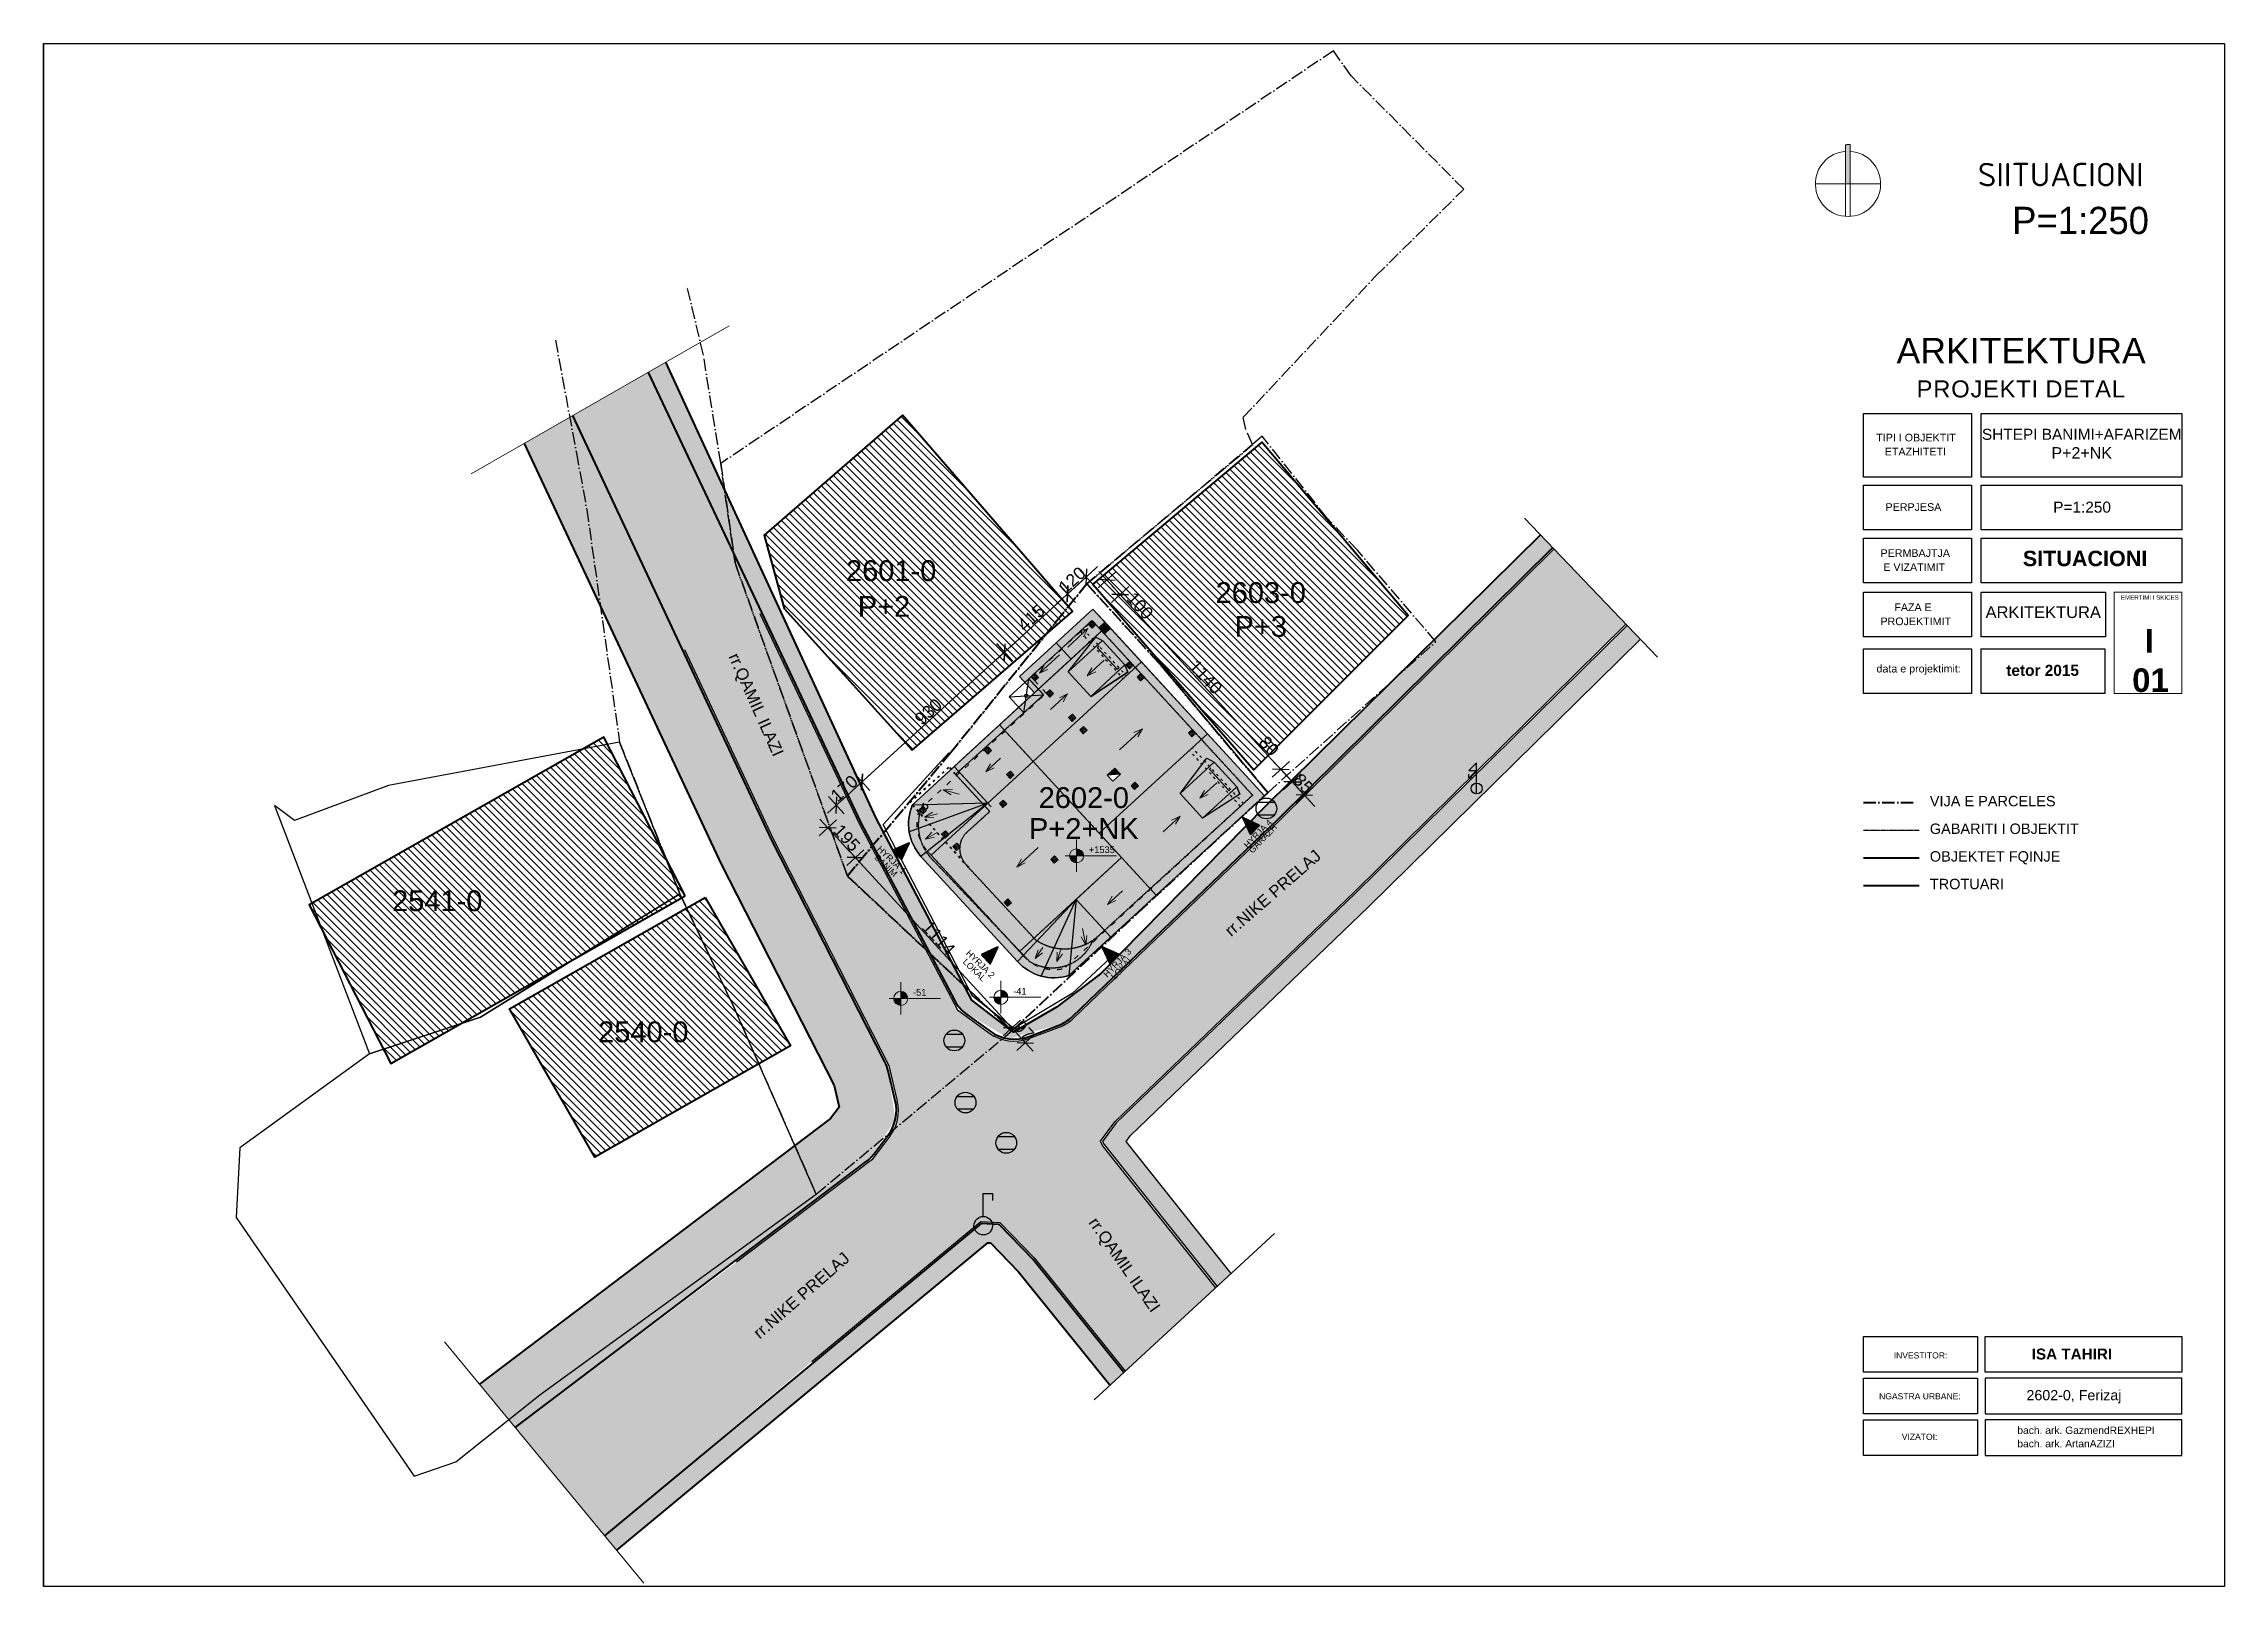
# Model space of a CAD drawing. Header units: metres. Extents: x 2674 to 33045, y -10854 to 2806.
# Drawn here: x 2674 to 13176, y -10854 to -3429 of the extents above; entities that cross this region are included whole.
import ezdxf
from ezdxf.enums import TextEntityAlignment as Align

# ---------------------------------------------------------------- set-up
doc = ezdxf.new("R2010")
doc.units = ezdxf.units.M
for name, pattern in [('ACAD_ISO03W100', [30, 12, -18]), ('ACAD_ISO10W100', [18, 12, -3, 0, -3]), ('DASHED2', [0.375, 0.25, -0.125])]:
    doc.linetypes.add(name, pattern=pattern)
for name, color, linetype in [('2d hamdia', 7, 'Continuous'), ('Asfallt', 8, 'Continuous'), ('Bunari', 5, 'Continuous'), ('Kufiri i parcelave', 7, 'Continuous'), ('Nr te parcelave', 7, 'Continuous'), ('Objekt', 1, 'Continuous'), ('pikat puset fekal', 7, 'Continuous'), ('rrethoj', 3, 'Continuous'), ('shtyll elektrike', 7, 'Continuous'), ('shtyll telefoni', 7, 'Continuous'), ('Shtyllat e objektit', 14, 'Continuous'), ('Terasa e1', 6, 'DASHED2'), ('Trotuari', 47, 'Continuous')]:
    doc.layers.add(name, color=color, linetype=linetype)
doc.layers.add('besi quza 1', color=7, linetype='Continuous', true_color=0x000000)
doc.styles.add('Annotative', font='arial.ttf')
doc.styles.add('Dimensionet CM', font='swissc.ttf', dxfattribs={"height": 20})
doc.styles.get("Standard").update_dxf_attribs({"font": 'arial.ttf'})
doc.dimstyles.new('My DIM 75', dxfattribs={"dimscale": 7.5, "dimtxt": 8, "dimasz": 5, "dimexe": 1.25, "dimexo": 0.625, "dimgap": 0.5, "dimtad": 1, "dimdec": 0, "dimzin": 12, "dimdsep": 46, "dimtxsty": 'Annotative', "dimblk": '- Kosa Crta za DIM (Mala)', "dimcen": 2.5, "dimse1": 1, "dimse2": 1, "dimazin": 3, "dimtfac": 1, "dimtdec": 0, "dimtix": 1, "dimtmove": 0, "dimatfit": 3, "dimfxl": 1, "dimlwd": 5, "dimarcsym": 0})
pattern_1 = [(45, (0, 0), (2e-15, 28.28427), [60, -20]), (135, (14.142, 14.142), (2e-15, 28.28427), [60, -20])]

msp = doc.modelspace()

# ---------------------------------------------------------------- texts
at = {"color": 242, "insert": (12786.9, -4003.4), "char_height": 67.759, "attachment_point": 3, "style": 'Dimensionet CM'}
msp.add_mtext('{\\fISOCPEUR|b0|i0|c0|p34;\\H1.667x;\\C14;SIITUACIONI}', dxfattribs=at)
at = {"insert": (12402, -4214.9), "char_height": 131.25, "attachment_point": 1}
msp.add_mtext_dynamic_manual_height_columns('\\pi-248.32;{\\fEras Light ITC|b0|i0|c0|p34;\\C251;P=1:250}', width=392.83, gutter_width=12.5, heights=[0], dxfattribs=at)
at = {"style": 'Dimensionet CM'}
for s, insert, char_height, width, attachment_point in [('{\\fArial|b0|i0|c0|p34;\\H2.667x;ARKITEKTURA\\P\\H0.66658x;\\T1.05;\\C252;PROJEKTI DETAL}', (12196.8, -4845.8), 46.009, 1597.163, 2), ('{\\fArial|b1|i0|c0|p34;ISA TAHIRI}', (12247.9, -9710), 52.5, 925.81, 1), ('{\\fArial|b0|i0|c0|p34;\\H1.333x;2602-0, Ferizaj}', (12222.6, -9909.7), 36.807, 806.277, 1)]:
    msp.add_mtext(s, dxfattribs=dict(at, insert=insert, char_height=char_height, width=width, attachment_point=attachment_point))
at = {"color": 252, "attachment_point": 1, "style": 'Dimensionet CM'}
for s, insert, char_height in [('{\\fArial|b0|i0|c0|p34;\\H0.8x;TIPI I OBJEKTIT \\P\\fTimes New Roman|b0|i0|c0|p18;\\H1.25x; }', (11499.2, -5307.1), 46.009), ('{\\fArial|b0|i0|c0|p34;\\H0.8x;ETAZHITETI \\P\\fTimes New Roman|b0|i0|c0|p18;\\H1.25x; }', (11540.5, -5374.8), 46.009), ('{\\fArial|b0|i0|c0|p34;\\H0.8x;PERPJESA \\P\\fTimes New Roman|b0|i0|c0|p18;\\H1.25x; }', (11543.9, -5641.3), 46.009), ('{\\fArial|b0|i0|c0|p34;\\H0.8x;PERMBAJTJA  \\P\\fTimes New Roman|b0|i0|c0|p18;\\H1.25x; }', (11519.9, -5863), 46.009), ('{\\fArial|b0|i0|c0|p34;\\H0.8x;E VIZATIMIT \\P\\fTimes New Roman|b0|i0|c0|p18;\\H1.25x; }', (11533.2, -5930.8), 46.009), ('{\\fArial|b0|i0|c0|p34;\\H0.8x;PROJEKTIMIT \\P\\fTimes New Roman|b0|i0|c0|p18;\\H1.25x; }', (11519.5, -6191.5), 46.009), ('{\\fArial|b0|i0|c0|p34;\\H0.8x;FAZA E  \\P\\fTimes New Roman|b0|i0|c0|p18;\\H1.25x; }', (11586.3, -6123.8), 46.009), ('\\pi-199.79;{\\fArial|b0|i0|c0|p34;\\H0.8x;data e projektimit:\\P\\pi0;\\H0.99999x;\\P\\pi-8.4918;\\fTimes New Roman|b0|i0|c0|p18;\\H1.25x; }', (11700.3, -6419.2), 46.009), ('\\pi-173.26;{\\fArial|b1|i0|c0|p34;\\H1.1522x;\\C256;tetor 2015}', (12298.6, -6419.2), 46.009), ('{\\fArial|b0|i0|c0|p34;\\C251;VIJA E PARCELES}', (11757.1, -7050.1), 50), ('{\\fArial|b0|i0|c0|p34;\\C251;GABARITI I OBJEKTIT}', (11757.1, -7183.1), 50), ('{\\fArial|b0|i0|c0|p34;\\C251;OBJEKTET FQINJE}', (11757.1, -7316.1), 50), ('{\\fArial|b0|i0|c0|p34;\\C251;TROTUARI}', (11757.1, -7449.1), 50), ('{\\fArial|b0|i0|c0|p34;\\H0.8x;INVESTITOR:}', (11583.3, -9728.2), 36.807), ('{\\fArial|b0|i0|c0|p34;\\H0.8x;NGASTRA URBANE:\\P\\fTimes New Roman|b0|i0|c0|p18;\\H1.25x; }', (11512.9, -9924.7), 36.807), ('{\\fArial|b0|i0|c0|p34;\\H0.8x;VIZATOI:}', (11622.2, -10119.9), 36.807), ('{\\fArial|b0|i0|c0|p34;bach. ark. Gazmend\\C16;REXHEPI}', (12178.5, -10085.4), 35.357), ('{\\fArial|b0|i0|c0|p34;bach. ark. Artan\\C16;AZIZI}', (12178.5, -10149.9), 35.357)]:
    msp.add_mtext(s, dxfattribs=dict(at, insert=insert, char_height=char_height))
at = {"insert": (12488.5, -5283.2), "char_height": 46.009, "attachment_point": 2, "style": 'Dimensionet CM'}
msp.add_mtext('{\\fArial|b0|i0|c0|p34;\\H1.1527x;SHTEPI BANIMI+AFARIZEM\\P\\H1.041x;P+2+NK\\H0.6667x; \\P\\fTimes New Roman|b0|i0|c0|p18;\\H1.25x; }', dxfattribs=at)
at = {"color": 252, "width": 728.136, "attachment_point": 1, "style": 'Dimensionet CM'}
for s, insert, char_height in [('{\\fArial|b0|i0|c0|p34;P=1:250}', (12351.3, -5633.8), 53.036), ('\\pi226.87;{\\fArial|b0|i0|c0|p34;EMERTIMI I SKICES  \\P\\pi0;\\fTimes New Roman|b0|i0|c0|p18; }', (12450.7, -6084.4), 21.214)]:
    msp.add_mtext(s, dxfattribs=dict(at, insert=insert, char_height=char_height))
at = {"color": 14, "insert": (12205, -5870.1), "char_height": 74.25, "width": 695.109, "attachment_point": 1, "style": 'Dimensionet CM'}
msp.add_mtext('{\\fArial|b1|i0|c0|p34;SITUACIONI}', dxfattribs=at)
at = {"color": 154, "insert": (12025.6, -6137.2), "char_height": 46.009, "attachment_point": 1, "style": 'Dimensionet CM'}
msp.add_mtext('{\\fArial|b0|i0|c0|p34;\\H1.2346x;ARKITEKTURA \\H0.64802x;\\P\\fTimes New Roman|b0|i0|c0|p18;\\H1.25x; }', dxfattribs=at)
at = {"color": 154, "insert": (12626.9, -6247), "char_height": 46.009, "width": 352.894, "attachment_point": 1, "style": 'Dimensionet CM'}
msp.add_mtext('\\pi164.98;{\\fArial|b1|i0|c0|p34;\\H2.4691x;I\\P\\pi104.42;01\\P\\pi0;\\fTimes New Roman|b0|i0|c0|p18;\\H0.40501x; }', dxfattribs=at)
at = {"color": 154, "char_height": 46.009, "attachment_point": 1, "style": 'Dimensionet CM'}
for s, insert, rotation in [('{\\fArial|b0|i0|c0|p34;\\H1.2346x;\\C255;\\c16773344;rr.QAMIL ILAZI}', (6023.1, -6355.7), 294.096), ('{\\fArial|b0|i0|c0|p34;\\H1.2346x;\\C255;\\c16773344;rr.NIKE PRELAJ}', (8355.3, -7687.5), 41.14918), ('{\\fArial|b0|i0|c0|p34;\\H1.2346x;\\C255;\\c16773344;rr.QAMIL ILAZI}', (7750.4, -9071.2), 304.91632), ('{\\fArial|b0|i0|c0|p34;\\H1.2346x;\\C255;\\c16773344;rr.NIKE PRELAJ}', (6085.1, -9623.9), 41.14918)]:
    msp.add_mtext(s, dxfattribs=dict(at, insert=insert, rotation=rotation))
at = {"lineweight": 0, "char_height": 36, "attachment_point": 1}
for s, insert in [('{\\H0.8889x;+1535}', (7707.3, -7293.1)), ('{\\H0.8889x;-51}', (6860.8, -7979.6)), ('{\\H0.8889x;-41}', (7343.1, -7974.2))]:
    msp.add_mtext_dynamic_manual_height_columns(s, width=211.732, gutter_width=12.5, heights=[0], dxfattribs=dict(at, insert=insert))
at = {"layer": 'Nr te parcelave'}
for s, p in [('2601-0', (6755.7, -5966.2, -56910)), ('P+2', (6721.1, -6137.9, -56910)), ('2603-0', (8535.3, -6071.6, -56910)), ('P+3', (8535.3, -6234.3, -56910)), ('2602-0', (7683.4, -7058.4, -56910)), ('P+2+NK', (7683.4, -7207.2, -56910)), ('2541-0', (4569.8, -7554.8, -56910)), ('2540-0', (5562.1, -8185.6, -56910))]:
    msp.add_text(s, height=100, dxfattribs=at).set_placement(p, align=Align.MIDDLE_CENTER)
for s, rotation, p in [('HYRJA 4', 45.98563, (8521.6, -7231.9, -17402.1)), ('GARAZH', 45.98563, (8545.4, -7255.7, -17402.1)), ('BANIM', 315.98563, (6730.5, -7385.3, -17402.1)), ('HYRJA 1', 315.98563, (6757.9, -7357.9, -17402.1)), ('LOKAL', 315.98563, (7156.9, -7888.1, -17402.1)), ('HYRJA 2', 315.98563, (7185.6, -7859.4, -17402.1)), ('HYRJA 3', 45.98563, (7844.9, -7853.4, -17402.1)), ('LOKAL', 45.98563, (7868.7, -7877.3, -17402.1))]:
    msp.add_text(s, height=30, rotation=rotation, dxfattribs=at).set_placement(p, align=Align.MIDDLE_CENTER)

# ---------------------------------------------------------------- blocks, each defined once
blk = doc.blocks.new('BUNARI')
at = {"layer": 'Bunari'}
for p, q in [((-0.82, -0.05), (0.12, 0.82)), ((-0.82, -0.05), (0.84, 0.05)), ((-0.12, -0.82), (0.12, 0.82)), ((-0.12, -0.82), (0.84, 0.05)), ((0.84, 0.05), (0.12, 0.82)), ((-0.82, -0.05), (-0.12, -0.82))]:
    blk.add_line(p, q, dxfattribs=at)
blk.add_circle((0, 0), 0.08, dxfattribs=at)
blk = doc.blocks.new('oxhak pa vrim')
h = blk.add_hatch()
h.set_pattern_fill('AR-SAND,_O', color=256, scale=0.1)
h.set_pattern_definition([(37.5, (-18.0384, 2.538), (-0.16, 4.89413), [0, -3.8608, 0, -4.318, 0, -4.1275]), (7.5, (-18.0384, 2.538), (4.4952, 7.16825), [0, -2.0828, 0, -3.4798, 0, -1.3335]), (327.5, (-21.1626, 2.538), (7.90992, 0.01437), [0, -1.27, 0, -4.572, 0, -5.969]), (317.5, (-21.1626, 2.538), (7.6356, 2.2293), [0, -0.635, 0, -2.9972, 0, -3.429])])
h.paths.add_polyline_path([(-10, 5), (-30, 5), (-30, 0), (-10, 0)], flags=17)
h.paths.add_polyline_path([(-5, 5), (-5, 35), (-35, 35), (-35, 5), (-30, 5), (-30, 0), (-40, 0), (-40, 40), (0, 40), (0, 0), (-10, 0), (-10, 5)])
h = blk.add_hatch(color=22)
h.dxf.hatch_style = 1
h.paths.add_polyline_path([(-5, 5), (-5, 35), (-35, 35), (-35, 5)])
h.paths.add_polyline_path([(-33, 20, -1), (-7, 20, -1)], flags=16)
h.paths.add_polyline_path([(-31, 20, -1), (-9, 20, -1)], flags=0)
h = blk.add_hatch()
h.set_pattern_fill('AR-SAND', color=256, scale=0.1)
h.set_pattern_definition([(322.5, (-40, 40), (-0.16, -4.89413), [0, -3.8608, 0, -4.318, 0, -4.1275]), (352.5, (-40, 40), (4.4952, -7.16825), [0, -2.0828, 0, -3.4798, 0, -1.3335]), (32.5, (-43.124, 40), (7.90992, -0.01437), [0, -1.27, 0, -4.572, 0, -5.969]), (42.5, (-43.124, 40), (7.6356, -2.2293), [0, -0.635, 0, -2.9972, 0, -3.429])])
h.paths.add_polyline_path([(-7, 20, 1), (-33, 20, 1)])
h.paths.add_polyline_path([(-31, 20, -1), (-9, 20, -1)], flags=16)
h = blk.add_hatch(color=253)
h.dxf.hatch_style = 1
h.paths.add_polyline_path([(-9, 20, 1), (-31, 20, 1)])
for points in [[(-40, 40), (0, 40), (0, 0), (-40, 0)], [(-35, 35), (-5, 35), (-5, 5), (-35, 5)]]:
    blk.add_lwpolyline(points, close=True)
for radius in [13, 11]:
    blk.add_circle((-20, 20), radius)
blk = doc.blocks.new('kulmi situacion 1')
at = {"true_color": 0xff6b6b}
h = blk.add_hatch(color=11, dxfattribs=at)
h.set_gradient(color1=(175, 88, 80), one_color=1, tint=1, name='INVHEMISPHERICAL')
h.paths.add_polyline_path([(-1220, -240), (-1114, -240), (-1114, -40), (-1135, -40), (-1135, 0), (-1220, 0)])
at = {"true_color": 0xf50000}
h = blk.add_hatch(color=1, dxfattribs=at)
h.set_gradient(color1=(200, 142, 136), color2=(239, 222, 220), one_color=1, tint=0.9, name='INVCURVED')
h.paths.add_polyline_path([(-918, -69), (-883, -82), (-918, -292), (-1078, -292), (-1111, -82), (-1078, -69)], flags=16)
h.paths.add_polyline_path([(-1095, -40), (-1114, -40), (-1114, -708), (-875, -708), (-875, 0), (-1095, 0)])
edge = h.paths.add_edge_path()
edge.add_arc((-1115, -20), 13, 274.4117, 445.5883)
edge.add_line((-1114, -7), (-1114, -33))
at = {"true_color": 0xff6b6b}
h = blk.add_hatch(color=11, dxfattribs=at)
h.set_gradient(color1=(175, 88, 80), color2=(239, 222, 220), one_color=1, tint=0.9, name='INVHEMISPHERICAL')
h.paths.add_polyline_path([(-875, -708), (-405, -708), (-405, 0), (-875, 0)])
h.paths.add_polyline_path([(-585, -440), (-545, -440), (-545, -490), (-585, -490)], flags=16)
at = {"true_color": 0xf50000}
h = blk.add_hatch(color=1, dxfattribs=at)
h.set_gradient(color1=(200, 142, 136), color2=(239, 222, 220), one_color=1, tint=0.9, name='INVCURVED')
h.paths.add_polyline_path([(-405, 0), (0, 0), (0, -708), (-405, -708)])
h.paths.add_polyline_path([(-320, -82), (-282, -69), (-122, -69), (-85, -82), (-122, -292), (-282, -292)], flags=16)
at = {"true_color": 0xdf9386}
h = blk.add_hatch(color=21, dxfattribs=at)
h.paths.add_polyline_path([(-1078, -69), (-1111, -82), (-1108, -99), (-1078, -99)])
h.paths.add_polyline_path([(-1078, -119), (-1078, -99), (-1108, -99), (-1105, -119)])
h.paths.add_polyline_path([(-1078, -119), (-1105, -119), (-1078, -292)])
at = {"true_color": 0xff6b6b}
h = blk.add_hatch(color=11, dxfattribs=at)
h.set_gradient(color1=(175, 88, 80), color2=(237, 218, 217), one_color=1, tint=0.89, name='HEMISPHERICAL')
h.paths.add_polyline_path([(-918, -69), (-1078, -69), (-1078, -99), (-918, -99)])
h.paths.add_polyline_path([(-1068, -99), (-1078, -99), (-1078, -119), (-1068, -119)])
h.paths.add_polyline_path([(-928, -99), (-1068, -99), (-1068, -109), (-928, -109)])
h.paths.add_polyline_path([(-928, -109), (-1068, -109), (-1068, -119), (-928, -119)])
h.paths.add_polyline_path([(-918, -99), (-928, -99), (-928, -119), (-918, -119)])
h.paths.add_polyline_path([(-918, -119), (-1078, -119), (-1078, -292), (-918, -292)])
at = {"true_color": 0xdf9386}
h = blk.add_hatch(color=21, dxfattribs=at)
h.paths.add_polyline_path([(-918, -99), (-886, -99), (-883, -82), (-918, -69)])
h.paths.add_polyline_path([(-890, -119), (-886, -99), (-918, -99), (-918, -119)])
h.paths.add_polyline_path([(-918, -292), (-890, -119), (-918, -119)])
h = blk.add_hatch(color=21, dxfattribs=at)
h.paths.add_polyline_path([(-282, -69), (-320, -82), (-317, -99), (-282, -99)])
h.paths.add_polyline_path([(-282, -119), (-282, -99), (-317, -99), (-314, -119)])
h.paths.add_polyline_path([(-282, -119), (-314, -119), (-282, -292)])
at = {"true_color": 0xff6b6b}
h = blk.add_hatch(color=11, dxfattribs=at)
h.set_gradient(color1=(175, 88, 80), color2=(237, 218, 217), one_color=1, tint=0.89, name='HEMISPHERICAL')
h.paths.add_polyline_path([(-122, -69), (-282, -69), (-282, -99), (-122, -99)])
h.paths.add_polyline_path([(-133, -99), (-273, -99), (-273, -109), (-133, -109)])
h.paths.add_polyline_path([(-133, -109), (-273, -109), (-273, -119), (-133, -119)])
h.paths.add_polyline_path([(-122, -99), (-133, -99), (-133, -119), (-122, -119)])
h.paths.add_polyline_path([(-273, -99), (-282, -99), (-282, -119), (-273, -119)])
h.paths.add_polyline_path([(-122, -119), (-282, -119), (-282, -292), (-122, -292)])
at = {"true_color": 0xdf9386}
h = blk.add_hatch(color=21, dxfattribs=at)
h.paths.add_polyline_path([(-88, -99), (-85, -82), (-122, -69), (-122, -99)])
h.paths.add_polyline_path([(-122, -99), (-122, -119), (-91, -119), (-88, -99)])
h.paths.add_polyline_path([(-91, -119), (-122, -119), (-122, -292)])
at = {"true_color": 0xff6b6b}
h = blk.add_hatch(color=11, dxfattribs=at)
h.set_gradient(color1=(175, 88, 80), one_color=1, tint=1, name='HEMISPHERICAL')
h.paths.add_polyline_path([(-1220, -480), (-1114, -480), (-1114, -240), (-1220, -240)])
blk.add_hatch(color=256).paths.add_polyline_path([(-545, -440), (-585, -440), (-585, -490)])
at = {"true_color": 0xf50000}
h = blk.add_hatch(color=1, dxfattribs=at)
h.set_gradient(color1=(200, 142, 136), color2=(237, 219, 217), one_color=1, tint=0.89, name='CURVED')
h.paths.add_polyline_path([(-875, -708), (-1114, -708), (-1114, -1005), (-875, -1005)])
at = {"true_color": 0xff6b6b}
h = blk.add_hatch(color=11, dxfattribs=at)
h.set_gradient(color1=(175, 88, 80), color2=(237, 218, 217), one_color=1, tint=0.89, name='HEMISPHERICAL')
h.paths.add_polyline_path([(-875, -708), (-246, -708), (-246, -1375), (-875, -1375)])
at = {"true_color": 0xf50000}
h = blk.add_hatch(color=1, dxfattribs=at)
h.set_gradient(color1=(200, 142, 136), color2=(228, 199, 196), one_color=1, tint=0.83, name='CURVED')
h.paths.add_polyline_path([(-246, -708), (0, -708), (0, -1005), (-246, -1005)])
h = blk.add_hatch(color=1, dxfattribs=at)
h.set_gradient(color1=(200, 142, 136), color2=(228, 199, 196), one_color=1, tint=0.83, name='CURVED')
h.paths.add_polyline_path([(-888, -1037), (-903, -1037), (-1074, -1233), (-1074, -1245), (-1049, -1245), (-1049, -1270), (-1074, -1270, 0.12002), (-1013, -1340)])
h.paths.add_polyline_path([(-1074, -1270), (-1074, -1233), (-1114, -1279, 0.140748), (-1029, -1377), (-1013, -1340, -0.12002)])
h.paths.add_polyline_path([(-875, -1005), (-903, -1037), (-888, -1037)])
h.paths.add_polyline_path([(-1049, -1245), (-1074, -1245), (-1074, -1270), (-1049, -1270)], flags=17)
h = blk.add_hatch(color=1, dxfattribs=at)
h.set_gradient(color1=(200, 142, 136), color2=(242, 229, 227), rotation=90, one_color=1, tint=0.92, name='INVCURVED')
h.paths.add_polyline_path([(-903, -1037), (-875, -1005), (-1013, -1005), (-1013, -1037)])
h.paths.add_polyline_path([(-1114, -1279), (-1074, -1233), (-1074, -1005), (-1114, -1005)])
h.paths.add_polyline_path([(-903, -1037), (-1013, -1037), (-1013, -1005), (-1074, -1005), (-1074, -1233)])
h = blk.add_hatch(color=1, dxfattribs=at)
h.set_gradient(color1=(200, 142, 136), color2=(228, 199, 196), one_color=1, tint=0.83, name='CURVED')
h.paths.add_polyline_path([(-875, -1005), (-888, -1037), (-877, -1037)])
h.paths.add_polyline_path([(-902, -1375), (-904, -1375, -0.150083), (-1013, -1340), (-1029, -1377, 0.140748), (-904, -1415)])
h.paths.add_polyline_path([(-877, -1037), (-888, -1037), (-1013, -1340, 0.150083), (-904, -1375), (-902, -1375)])
at = {"true_color": 0xff6b6b}
h = blk.add_hatch(color=11, dxfattribs=at)
h.set_gradient(color1=(175, 88, 80), color2=(220, 182, 178), one_color=1, tint=0.78, name='HEMISPHERICAL')
h.paths.add_polyline_path([(-875, -1005), (-877, -1037), (-875, -1037)])
h.paths.add_polyline_path([(-246, -1005), (-246, -1375), (-220, -1375)])
h.paths.add_polyline_path([(-220, -1375), (-578, -1375), (-578, -1415), (-217, -1415)])
h.paths.add_polyline_path([(-578, -1375), (-875, -1375), (-902, -1375), (-904, -1415), (-578, -1415)])
h.paths.add_polyline_path([(-875, -1037), (-877, -1037), (-902, -1375), (-875, -1375)])
at = {"true_color": 0xf50000}
h = blk.add_hatch(color=1, dxfattribs=at)
h.set_gradient(color1=(200, 142, 136), color2=(228, 199, 196), one_color=1, tint=0.83, name='CURVED')
h.paths.add_polyline_path([(-246, -1005), (-104, -1342, 0.125126), (-40, -1270), (-65, -1270), (-65, -1245), (-40, -1245), (-40, -1235)])
h.paths.add_polyline_path([(0, -1279), (-40, -1235), (-40, -1270, -0.125126), (-104, -1342), (-88, -1379, 0.144638)])
h.paths.add_polyline_path([(-40, -1245), (-65, -1245), (-65, -1270), (-40, -1270)], flags=17)
h = blk.add_hatch(color=1, dxfattribs=at)
h.set_gradient(color1=(200, 142, 136), color2=(242, 229, 227), rotation=90, one_color=1, tint=0.92, name='HEMISPHERICAL')
h.paths.add_polyline_path([(0, -1005), (-40, -1005), (-40, -1235), (0, -1279)])
h.paths.add_polyline_path([(-40, -1005), (-246, -1005), (-40, -1235)])
h = blk.add_hatch(color=1, dxfattribs=at)
h.set_gradient(color1=(200, 142, 136), color2=(228, 199, 196), one_color=1, tint=0.83, name='CURVED')
h.paths.add_polyline_path([(-246, -1005), (-220, -1375, 0.15769), (-104, -1342)])
h.paths.add_polyline_path([(-220, -1375), (-217, -1415, 0.144638), (-88, -1379), (-104, -1342, -0.15769)])
at = {"layer": '2d hamdia', "lineweight": 0}
h = blk.add_hatch(dxfattribs=at)
h.set_pattern_fill('ANSI37', color=8, scale=2, style=0)
h.set_pattern_definition([(45, (-12145.6453, -1925.7124), (-4.490128, 4.490128), []), (135, (-12145.6453, -1925.7124), (-4.490128, -4.490128), [])])
h.paths.add_polyline_path([(-1155, -40), (-1180, -40), (-1180, -65), (-1155, -65)])
h = blk.add_hatch(dxfattribs=at)
h.set_pattern_fill('ANSI37', color=8, scale=2, style=0)
h.set_pattern_definition([(45, (-11881.089, -1925.7124), (-4.490128, 4.490128), []), (135, (-11881.089, -1925.7124), (-4.490128, -4.490128), [])])
h.paths.add_polyline_path([(-890, -40), (-915, -40), (-915, -65), (-890, -65)])
h = blk.add_hatch(dxfattribs=at)
h.set_pattern_fill('ANSI37', color=8, scale=2, style=0)
h.set_pattern_definition([(45, (-11800.6453, -1925.7124), (-4.490128, 4.490128), []), (135, (-11800.6453, -1925.7124), (-4.490128, -4.490128), [])])
h.paths.add_polyline_path([(-810, -40), (-835, -40), (-835, -65), (-810, -65)])
h = blk.add_hatch(dxfattribs=at)
h.set_pattern_fill('ANSI37', color=8, scale=2, style=0)
h.set_pattern_definition([(45, (-11435.6453, -1925.7124), (-4.490128, 4.490128), []), (135, (-11435.6453, -1925.7124), (-4.490128, -4.490128), [])])
h.paths.add_polyline_path([(-445, -40), (-470, -40), (-470, -65), (-445, -65)])
h = blk.add_hatch(dxfattribs=at)
h.set_pattern_fill('ANSI37', color=8, scale=2, style=0)
h.set_pattern_definition([(45, (-12145.6453, -2300.7124), (-4.490128, 4.490128), []), (135, (-12145.6453, -2300.7124), (-4.490128, -4.490128), [])])
h.paths.add_polyline_path([(-1155, -415), (-1180, -415), (-1180, -440), (-1155, -440)])
h = blk.add_hatch(dxfattribs=at)
h.set_pattern_fill('ANSI37', color=8, scale=2, style=0)
h.set_pattern_definition([(45, (-12039.6453, -2300.7124), (-4.490128, 4.490128), []), (135, (-12039.6453, -2300.7124), (-4.490128, -4.490128), [])])
h.paths.add_polyline_path([(-1049, -415), (-1074, -415), (-1074, -440), (-1049, -440)])
h = blk.add_hatch(dxfattribs=at)
h.set_pattern_fill('ANSI37', color=8, scale=2, style=0)
h.set_pattern_definition([(45, (-11881.089, -2300.7124), (-4.490128, 4.490128), []), (135, (-11881.089, -2300.7124), (-4.490128, -4.490128), [])])
h.paths.add_polyline_path([(-890, -415), (-915, -415), (-915, -440), (-890, -440)])
h = blk.add_hatch(dxfattribs=at)
h.set_pattern_fill('ANSI37', color=8, scale=2, style=0)
h.set_pattern_definition([(45, (-11800.6453, -2300.7124), (-4.490128, 4.490128), []), (135, (-11800.6453, -2300.7124), (-4.490128, -4.490128), [])])
h.paths.add_polyline_path([(-810, -415), (-835, -415), (-835, -440), (-810, -440)])
h = blk.add_hatch(dxfattribs=at)
h.set_pattern_fill('ANSI37', color=8, scale=2, style=0)
h.set_pattern_definition([(45, (-11435.6453, -2300.7124), (-4.490128, 4.490128), []), (135, (-11435.6453, -2300.7124), (-4.490128, -4.490128), [])])
h.paths.add_polyline_path([(-445, -415), (-470, -415), (-470, -440), (-445, -440)])
h = blk.add_hatch(dxfattribs=at)
h.set_pattern_fill('ANSI37', color=8, scale=2, style=0)
h.set_pattern_definition([(45, (-12039.6453, -2705.7124), (-4.490128, 4.490128), []), (135, (-12039.6453, -2705.7124), (-4.490128, -4.490128), [])])
h.paths.add_polyline_path([(-1049, -820), (-1074, -820), (-1074, -845), (-1049, -845)])
h = blk.add_hatch(dxfattribs=at)
h.set_pattern_fill('ANSI37', color=8, scale=2, style=0)
h.set_pattern_definition([(45, (-11881.089, -2705.7124), (-4.490128, 4.490128), []), (135, (-11881.089, -2705.7124), (-4.490128, -4.490128), [])])
h.paths.add_polyline_path([(-890, -820), (-915, -820), (-915, -845), (-890, -845)])
h = blk.add_hatch(dxfattribs=at)
h.set_pattern_fill('ANSI37', color=8, scale=2, style=0)
h.set_pattern_definition([(45, (-11800.6453, -2825.7124), (-4.490128, 4.490128), []), (135, (-11800.6453, -2825.7124), (-4.490128, -4.490128), [])])
h.paths.add_polyline_path([(-810, -940), (-835, -940), (-835, -965), (-810, -965)])
h = blk.add_hatch(dxfattribs=at)
h.set_pattern_fill('ANSI37', color=8, scale=2, style=0)
h.set_pattern_definition([(45, (-11435.6453, -2825.7124), (-4.490128, 4.490128), []), (135, (-11435.6453, -2825.7124), (-4.490128, -4.490128), [])])
h.paths.add_polyline_path([(-445, -940), (-470, -940), (-470, -965), (-445, -965)])
h = blk.add_hatch(dxfattribs=at)
h.set_pattern_fill('ANSI37', color=8, scale=2, style=0)
h.set_pattern_definition([(45, (-12039.6453, -3130.7124), (-4.490128, 4.490128), []), (135, (-12039.6453, -3130.7124), (-4.490128, -4.490128), [])])
h.paths.add_polyline_path([(-1049, -1245), (-1074, -1245), (-1074, -1270), (-1049, -1270)])
h = blk.add_hatch(dxfattribs=at)
h.set_pattern_fill('ANSI37', color=8, scale=2, style=0)
h.set_pattern_definition([(45, (-11881.089, -3130.7124), (-4.490128, 4.490128), []), (135, (-11881.089, -3130.7124), (-4.490128, -4.490128), [])])
h.paths.add_polyline_path([(-890, -1245), (-915, -1245), (-915, -1270), (-890, -1270)])
h = blk.add_hatch(dxfattribs=at)
h.set_pattern_fill('ANSI37', color=8, scale=2, style=0)
h.set_pattern_definition([(45, (-11800.6453, -3130.7124), (-4.490128, 4.490128), []), (135, (-11800.6453, -3130.7124), (-4.490128, -4.490128), [])])
h.paths.add_polyline_path([(-810, -1245), (-835, -1245), (-835, -1270), (-810, -1270)])
h = blk.add_hatch(dxfattribs=at)
h.set_pattern_fill('ANSI37', color=8, scale=2, style=0)
h.set_pattern_definition([(45, (-11435.6453, -3130.7124), (-4.490128, 4.490128), []), (135, (-11435.6453, -3130.7124), (-4.490128, -4.490128), [])])
h.paths.add_polyline_path([(-445, -1245), (-470, -1245), (-470, -1270), (-445, -1270)])
at = {"color": 1}
for p, q in [((-875, -708), (-875, 0)), ((-405, -708), (-405, 0)), ((-875, -708), (-875, -1375)), ((-875, -708), (-246, -708)), ((-246, -708), (-246, -1375))]:
    blk.add_line(p, q, dxfattribs=at)
at = {"color": 252, "linetype": 'ACAD_ISO03W100'}
for p, q in [((-1180, -99), (-875, -99)), ((-1068, -99), (-1068, -119)), ((-928, -99), (-928, -119)), ((-40, -99), (-405, -99)), ((-273, -99), (-273, -119)), ((-133, -99), (-133, -119)), ((-1180, -119), (-875, -119)), ((-40, -119), (-405, -119))]:
    blk.add_line(p, q, dxfattribs=at)
at = {"color": 5}
for p, q in [((-1114, -240), (-1114, -40)), ((-1220, -240), (-1114, -240)), ((-1114, -240), (-1114, -480))]:
    blk.add_line(p, q, dxfattribs=at)
for p, q in [((-1111, -82), (-1078, -69)), ((-1078, -292), (-1111, -82)), ((-1078, -69), (-918, -69)), ((-883, -82), (-918, -69)), ((-918, -292), (-883, -82)), ((-85, -82), (-122, -69)), ((-1078, -292), (-918, -292)), ((-122, -292), (-282, -292)), ((-545, -440), (-585, -490)), ((-875, -708), (-1114, -708)), ((-1097, -708), (-890, -708)), ((-875, -1005), (-1114, -1005)), ((-850, -1005), (-1097, -1005))]:
    blk.add_line(p, q)
at = {"lineweight": 30}
for p, q in [((-1078, -69), (-1078, -292)), ((-918, -69), (-918, -292)), ((-282, -69), (-282, -292)), ((-122, -69), (-122, -292)), ((-875, -1005), (-1114, -1279)), ((-875, -1005), (-1029, -1377)), ((-875, -1005), (-904, -1415)), ((-88, -1379), (-246, -1005)), ((-217, -1415), (-246, -1005)), ((-246, -1005), (0, -1279))]:
    blk.add_line(p, q, dxfattribs=at)
at = {"color": 8, "lineweight": 0}
for p, q in [((-915, -65), (-890, -65)), ((-890, -415), (-915, -415)), ((-915, -845), (-915, -820))]:
    blk.add_line(p, q, dxfattribs=at)
at = {"color": 161, "lineweight": 30, "true_color": 0x9494ff}
for p, q in [((-1068, -109), (-928, -109)), ((-133, -109), (-273, -109))]:
    blk.add_line(p, q, dxfattribs=at)
at = {"lineweight": 30}
for points in [[(0, 0), (0, -1279, -0.295457), (-217, -1415), (-904, -1415, -0.287186), (-1114, -1279), (-1114, -480), (-1220, -480), (-1220, 0)], [(0, -1005), (-246, -1005), (-246, -1375), (-875, -1375), (-875, -1005), (-1114, -1005), (-1114, -1279, 0.287186), (-904, -1415), (-217, -1415, 0.295457), (0, -1279)]]:
    blk.add_lwpolyline(points, format="xyb", close=True, dxfattribs=at)
for points in [[(-1114, 0), (-1114, -240), (-1220, -240), (-1220, 0), (-1114, 0)], [(-1114, 0), (-1114, -708), (-875, -708), (-875, 0), (-1114, 0)]]:
    blk.add_lwpolyline(points, dxfattribs=at)
for points in [[(-875, -708), (-405, -708), (-405, 0), (-875, 0)], [(-405, 0), (0, 0), (0, -708), (-405, -708), (-405, 0)], [(-918, -69), (-883, -82), (-918, -292), (-1078, -292), (-1111, -82), (-1078, -69)], [(-320, -82), (-282, -69), (-122, -69), (-85, -82), (-122, -292), (-282, -292)], [(-1220, -480), (-1114, -480), (-1114, -240), (-1220, -240)], [(-585, -440), (-545, -440), (-545, -490), (-585, -490)], [(-875, -708), (-1114, -708), (-1114, -1005), (-875, -1005)], [(-875, -708), (-246, -708), (-246, -1375), (-875, -1375)]]:
    blk.add_lwpolyline(points, close=True, dxfattribs=at)
at = {"color": 8, "lineweight": 0}
for points in [[(-1155, -40), (-1180, -40), (-1180, -65), (-1155, -65)], [(-890, -40), (-915, -40), (-915, -65), (-890, -65)], [(-810, -40), (-835, -40), (-835, -65), (-810, -65)], [(-445, -40), (-470, -40), (-470, -65), (-445, -65)], [(-1155, -415), (-1180, -415), (-1180, -440), (-1155, -440)], [(-1049, -415), (-1074, -415), (-1074, -440), (-1049, -440)], [(-890, -415), (-915, -415), (-915, -440), (-890, -440)], [(-810, -415), (-835, -415), (-835, -440), (-810, -440)], [(-445, -415), (-470, -415), (-470, -440), (-445, -440)], [(-1049, -820), (-1074, -820), (-1074, -845), (-1049, -845)], [(-890, -820), (-915, -820), (-915, -845), (-890, -845)], [(-810, -940), (-835, -940), (-835, -965), (-810, -965)], [(-445, -940), (-470, -940), (-470, -965), (-445, -965)], [(-1049, -1245), (-1074, -1245), (-1074, -1270), (-1049, -1270)], [(-890, -1245), (-915, -1245), (-915, -1270), (-890, -1270)], [(-810, -1245), (-835, -1245), (-835, -1270), (-810, -1270)], [(-445, -1245), (-470, -1245), (-470, -1270), (-445, -1270)]]:
    blk.add_lwpolyline(points, close=True, dxfattribs=at)
at = {"color": 252, "linetype": 'ACAD_ISO03W100', "lineweight": 30, "ltscale": 2}
blk.add_lwpolyline([(-40, -40), (-40, -1270, -0.284081), (-216, -1375), (-904, -1375, -0.275058), (-1074, -1270), (-1074, -440), (-1180, -440), (-1180, -40)], format="xyb", close=True, dxfattribs=at)
at = {"lineweight": 20}
for points in [[(-1180, -124), (-1167, -81), (-1153, -124)], [(-1167, -212), (-1167, -81)], [(-1015, -195), (-1002, -237), (-988, -195)], [(-1002, -126), (-1002, -237)], [(-214, -195), (-201, -237), (-187, -195)], [(-201, -126), (-201, -237)], [(-1167, -268), (-1167, -399)], [(-649, -257), (-635, -214), (-622, -257)], [(-635, -364), (-635, -214)], [(-1180, -356), (-1167, -399), (-1153, -356)], [(-1015, -408), (-1002, -366), (-988, -408)], [(-1002, -477), (-1002, -366)], [(-216, -408), (-202, -366), (-189, -408)], [(-202, -477), (-202, -366)], [(-992, -813), (-992, -910)], [(-126, -813), (-126, -910)], [(-1006, -867), (-992, -910), (-979, -867)], [(-140, -867), (-126, -910), (-113, -867)], [(-554, -971), (-554, -1110)], [(-999, -1077), (-1067, -1120)], [(-1038, -1085), (-1067, -1120), (-1024, -1108)], [(-568, -1067), (-554, -1110), (-541, -1067)], [(-122, -1077), (-53, -1120)], [(-83, -1085), (-53, -1120), (-97, -1108)], [(-1000, -1218), (-1032, -1275)], [(-1023, -1231), (-1032, -1275), (-999, -1244)], [(-121, -1218), (-89, -1275)], [(-98, -1231), (-89, -1275), (-121, -1244)], [(-955, -1298), (-951, -1343), (-928, -1304)], [(-936, -1279), (-951, -1343)], [(-166, -1298), (-170, -1343), (-192, -1304)], [(-184, -1279), (-170, -1343)]]:
    blk.add_lwpolyline(points, dxfattribs=at)
at = {"lineweight": 0}
blk.add_lwpolyline([(-246, -708), (0, -708), (0, -1005), (-246, -1005)], close=True, dxfattribs=at)
at = {"lineweight": 18}
blk.add_blockref('oxhak pa vrim', (-1095, -40), dxfattribs=at)
blk = doc.blocks.new('VERI 1')
at = {"layer": 'besi quza 1', "lineweight": 0}
h = blk.add_hatch(color=252, dxfattribs=at)
h.dxf.hatch_style = 1
edge = h.paths.add_edge_path()
edge.add_arc((-4.9, -4.9), 58.9, 128.1758, 135)
edge.add_line((-46.6, 36.7), (-4.9, -4.9))
edge.add_line((-4.9, -4.9), (0, 0))
edge.add_line((0, 0), (-41.4, 41.4))
at = {"layer": 'besi quza 1', "color": 252, "lineweight": 0}
for p, q in [((29.5, -39.4), (-46.6, 36.7)), ((34.5, -34.5), (-41.4, 41.4)), ((-37.1, -37.1), (32.1, 32.1))]:
    blk.add_line(p, q, dxfattribs=at)
at = {"layer": 'besi quza 1', "lineweight": 0}
blk.add_lwpolyline([(-41.4, 41.4, 0.029785), (-46.6, 36.7), (-4.9, -4.9), (0, 0)], format="xyb", close=True, dxfattribs=at)
at = {"layer": 'besi quza 1', "color": 252, "lineweight": 0}
blk.add_arc((-2.5, -2.5), 48.9, 139.1035, 130.8965, dxfattribs=at)
at = {"layer": 'besi quza 1', "lineweight": 0}
blk.add_arc((-4.9, -4.9), 58.9, 128.1758, 135, dxfattribs=at)
blk = doc.blocks.new('- Kosa Crta za DIM (Mala)')
for points in [[(-1.5, 0), (1.5, 0)], [(-0.75, -0.75), (0.75, 0.75)], [(0, -1.5), (0, 1.5)]]:
    blk.add_lwpolyline(points)
blk = doc.blocks.new('*D683')
at = {"color": 18, "lineweight": 5, "true_color": 0x000000, "transparency": 16777216}
blk.add_line((8606, -6895), (7883, -6108), dxfattribs=at)
at = {"layer": 'Defpoints', "color": 0, "lineweight": 0, "transparency": 16777216}
for p in [(7858, -6081), (7723, -6205, 569), (8496, -7047, 569)]:
    blk.add_point(p, dxfattribs=at)
at = {"color": 18, "lineweight": 5, "true_color": 0x000000, "transparency": 16777216, "xscale": 37.5, "yscale": 37.5, "zscale": 37.5}
for p, rotation in [((7858, -6081), 132.585578138216), ((8632, -6922), 312.585578138216)]:
    blk.add_blockref('- Kosa Crta za DIM (Mala)', p, dxfattribs=dict(at, rotation=rotation))
at = {"color": 18, "lineweight": 0, "true_color": 0x000000, "transparency": 16777216, "insert": (8270, -6478), "char_height": 60, "attachment_point": 5, "rotation": 312.5856, "style": 'Annotative'}
blk.add_mtext('1140', dxfattribs=at)
blk = doc.blocks.new('*D684')
at = {"color": 18, "lineweight": 5, "true_color": 0x000000, "transparency": 16777216}
for p, q in [((7819, -6039), (7833, -6053)), ((7858, -6081), (7974, -6207))]:
    blk.add_line(p, q, dxfattribs=at)
at = {"layer": 'Defpoints', "color": 0, "lineweight": 0, "transparency": 16777216}
for p in [(7794, -6011), (7629, -6162, 566), (7723, -6205, 569)]:
    blk.add_point(p, dxfattribs=at)
at = {"color": 18, "lineweight": 5, "true_color": 0x000000, "transparency": 16777216, "xscale": 37.5, "yscale": 37.5, "zscale": 37.5}
for p, rotation in [((7794, -6011), 132.585578138216), ((7858, -6081), 312.585578138216)]:
    blk.add_blockref('- Kosa Crta za DIM (Mala)', p, dxfattribs=dict(at, rotation=rotation))
at = {"color": 18, "lineweight": 0, "true_color": 0x000000, "transparency": 16777216, "insert": (7954, -6135), "char_height": 60, "attachment_point": 5, "rotation": 312.5856, "style": 'Annotative'}
blk.add_mtext('100', dxfattribs=at)
blk = doc.blocks.new('*D685')
at = {"color": 18, "lineweight": 5, "true_color": 0x000000, "transparency": 16777216}
for p, q in [((8606, -6895), (8518, -6799)), ((8687, -6982), (8632, -6922)), ((8712, -7010), (8737, -7038))]:
    blk.add_line(p, q, dxfattribs=at)
at = {"layer": 'Defpoints', "color": 0, "lineweight": 0, "transparency": 16777216}
for p in [(8687, -6982), (8496, -7047, 569), (8559, -7100, 568)]:
    blk.add_point(p, dxfattribs=at)
at = {"color": 18, "lineweight": 5, "true_color": 0x000000, "transparency": 16777216, "xscale": 37.5, "yscale": 37.5, "zscale": 37.5}
for p, rotation in [((8632, -6922), 312.585578138216), ((8687, -6982), 132.585578138216)]:
    blk.add_blockref('- Kosa Crta za DIM (Mala)', p, dxfattribs=dict(at, rotation=rotation))
at = {"color": 18, "lineweight": 0, "true_color": 0x000000, "transparency": 16777216, "insert": (8575, -6810), "char_height": 60, "attachment_point": 5, "rotation": 312.5856, "style": 'Annotative'}
blk.add_mtext('80', dxfattribs=at)
blk = doc.blocks.new('*D686')
at = {"color": 18, "lineweight": 5, "true_color": 0x000000, "transparency": 16777216}
for p, q in [((8661, -6955), (8636, -6927)), ((8687, -6982), (8745, -7046)), ((8770, -7073), (8796, -7101))]:
    blk.add_line(p, q, dxfattribs=at)
at = {"layer": 'Defpoints', "color": 0, "lineweight": 0, "transparency": 16777216}
for p in [(8559, -7100, 568), (8745, -7046), (8619, -7162, 563)]:
    blk.add_point(p, dxfattribs=at)
at = {"color": 18, "lineweight": 5, "true_color": 0x000000, "transparency": 16777216, "xscale": 37.5, "yscale": 37.5, "zscale": 37.5}
for p, rotation in [((8687, -6982), 312.585578138216), ((8745, -7046), 132.585578138216)]:
    blk.add_blockref('- Kosa Crta za DIM (Mala)', p, dxfattribs=dict(at, rotation=rotation))
at = {"color": 18, "lineweight": 0, "true_color": 0x000000, "transparency": 16777216, "insert": (8741, -6991), "char_height": 60, "attachment_point": 5, "rotation": 312.5856, "style": 'Annotative'}
blk.add_mtext('85', dxfattribs=at)
blk = doc.blocks.new('*D687')
at = {"color": 18, "lineweight": 5, "true_color": 0x000000, "transparency": 16777216}
blk.add_line((7274, -6383), (6642, -6958), dxfattribs=at)
at = {"layer": 'Defpoints', "color": 0, "lineweight": 0, "transparency": 16777216}
for p in [(7418, -6486, 569), (6615, -6983), (6943, -7344, 884)]:
    blk.add_point(p, dxfattribs=at)
at = {"color": 18, "lineweight": 5, "true_color": 0x000000, "transparency": 16777216, "xscale": 37.5, "yscale": 37.5, "zscale": 37.5}
for p, rotation in [((7302, -6358), 42.27901827142949), ((6615, -6983), 222.2790182714294)]:
    blk.add_blockref('- Kosa Crta za DIM (Mala)', p, dxfattribs=dict(at, rotation=rotation))
at = {"color": 18, "lineweight": 0, "true_color": 0x000000, "transparency": 16777216, "insert": (6935, -6645), "char_height": 60, "attachment_point": 5, "rotation": 42.279, "style": 'Annotative'}
blk.add_mtext('930', dxfattribs=at)
blk = doc.blocks.new('*D688')
at = {"color": 18, "lineweight": 5, "true_color": 0x000000, "transparency": 16777216}
blk.add_line((6587, -7008), (6519, -7070), dxfattribs=at)
at = {"layer": 'Defpoints', "color": 0, "lineweight": 0, "transparency": 16777216}
for p in [(6491, -7095), (6686, -7309, -17402), (6943, -7344, 884)]:
    blk.add_point(p, dxfattribs=at)
at = {"color": 18, "lineweight": 5, "true_color": 0x000000, "transparency": 16777216, "xscale": 37.5, "yscale": 37.5, "zscale": 37.5}
for p, rotation in [((6615, -6983), 42.27901827142949), ((6491, -7095), 222.2790182714294)]:
    blk.add_blockref('- Kosa Crta za DIM (Mala)', p, dxfattribs=dict(at, rotation=rotation))
at = {"color": 18, "lineweight": 0, "true_color": 0x000000, "transparency": 16777216, "insert": (6530, -7014), "char_height": 60, "attachment_point": 5, "rotation": 42.279, "style": 'Annotative'}
blk.add_mtext('170', dxfattribs=at)
blk = doc.blocks.new('*D689')
at = {"color": 18, "lineweight": 5, "true_color": 0x000000, "transparency": 16777216}
for p, q in [((7722, -5971), (7750, -5946)), ((7606, -6077), (7695, -5997)), ((7578, -6102), (7551, -6128))]:
    blk.add_line(p, q, dxfattribs=at)
at = {"layer": 'Defpoints', "color": 0, "lineweight": 0, "transparency": 16777216}
for p in [(7695, -5997), (7726, -6031, -56910), (7723, -6205, 569)]:
    blk.add_point(p, dxfattribs=at)
at = {"color": 18, "lineweight": 5, "true_color": 0x000000, "transparency": 16777216, "xscale": 37.5, "yscale": 37.5, "zscale": 37.5}
for p, rotation in [((7695, -5997), 222.2790182714294), ((7606, -6077), 42.27901827142949)]:
    blk.add_blockref('- Kosa Crta za DIM (Mala)', p, dxfattribs=dict(at, rotation=rotation))
at = {"color": 18, "lineweight": 0, "true_color": 0x000000, "transparency": 16777216, "insert": (7627, -6011), "char_height": 60, "attachment_point": 5, "rotation": 42.279, "style": 'Annotative'}
blk.add_mtext('120', dxfattribs=at)
blk = doc.blocks.new('*D690')
at = {"color": 18, "lineweight": 5, "true_color": 0x000000, "transparency": 16777216}
blk.add_line((7578, -6103), (7328, -6334), dxfattribs=at)
at = {"layer": 'Defpoints', "color": 0, "lineweight": 0, "transparency": 16777216}
for p in [(7723, -6205, 569), (7301, -6359), (7418, -6486, 569)]:
    blk.add_point(p, dxfattribs=at)
at = {"color": 18, "lineweight": 5, "true_color": 0x000000, "transparency": 16777216, "xscale": 37.5, "yscale": 37.5, "zscale": 37.5}
for p, rotation in [((7605, -6078), 42.71173439598478), ((7301, -6359), 222.7117343959848)]:
    blk.add_blockref('- Kosa Crta za DIM (Mala)', p, dxfattribs=dict(at, rotation=rotation))
at = {"color": 18, "lineweight": 0, "true_color": 0x000000, "transparency": 16777216, "insert": (7430, -6193), "char_height": 60, "attachment_point": 5, "rotation": 42.7117, "style": 'Annotative'}
blk.add_mtext('415', dxfattribs=at)
blk = doc.blocks.new('*D1091')
at = {"color": 18, "lineweight": 5, "true_color": 0x000000, "transparency": 16777216}
blk.add_line((6476, -7231), (6557, -7319), dxfattribs=at)
at = {"layer": 'Defpoints', "color": 0, "lineweight": 0, "transparency": 16777216}
for p in [(6857, -6831, 566), (6989, -6974, 569), (6583, -7347)]:
    blk.add_point(p, dxfattribs=at)
at = {"color": 18, "lineweight": 5, "true_color": 0x000000, "transparency": 16777216, "xscale": 37.5, "yscale": 37.5, "zscale": 37.5}
for p, rotation in [((6451, -7204), 132.5855781382162), ((6583, -7347), 312.5855781382162)]:
    blk.add_blockref('- Kosa Crta za DIM (Mala)', p, dxfattribs=dict(at, rotation=rotation))
at = {"color": 18, "lineweight": 0, "true_color": 0x000000, "transparency": 16777216, "insert": (6542, -7252), "char_height": 60, "attachment_point": 5, "rotation": 312.5856, "style": 'Annotative'}
blk.add_mtext('195', dxfattribs=at)
blk = doc.blocks.new('*D1092')
at = {"color": 18, "lineweight": 5, "true_color": 0x000000, "transparency": 16777216}
blk.add_line((6608, -7374), (7311, -8139), dxfattribs=at)
at = {"layer": 'Defpoints', "color": 0, "lineweight": 0, "transparency": 16777216}
for p in [(6989, -6974, 569), (7611, -7915, 569), (7337, -8167)]:
    blk.add_point(p, dxfattribs=at)
at = {"color": 18, "lineweight": 5, "true_color": 0x000000, "transparency": 16777216, "xscale": 37.5, "yscale": 37.5, "zscale": 37.5}
for p, rotation in [((6583, -7347), 132.5855781382162), ((7337, -8167), 312.5855781382162)]:
    blk.add_blockref('- Kosa Crta za DIM (Mala)', p, dxfattribs=dict(at, rotation=rotation))
at = {"color": 18, "lineweight": 0, "true_color": 0x000000, "transparency": 16777216, "insert": (6985, -7734), "char_height": 60, "attachment_point": 5, "rotation": 312.5856, "style": 'Annotative'}
blk.add_mtext('1114', dxfattribs=at)
blk = doc.blocks.new('*D1093')
at = {"color": 18, "lineweight": 5, "true_color": 0x000000, "transparency": 16777216}
blk.add_line((7362, -8195), (7377, -8211), dxfattribs=at)
at = {"layer": 'Defpoints', "color": 0, "lineweight": 0, "transparency": 16777216}
for p in [(7611, -7915, 569), (7764, -7906, 555), (7402, -8238)]:
    blk.add_point(p, dxfattribs=at)
at = {"color": 18, "lineweight": 5, "true_color": 0x000000, "transparency": 16777216, "xscale": 37.5, "yscale": 37.5, "zscale": 37.5}
for p, rotation in [((7337, -8167), 132.5855781382162), ((7402, -8238), 312.5855781382162)]:
    blk.add_blockref('- Kosa Crta za DIM (Mala)', p, dxfattribs=dict(at, rotation=rotation))
at = {"color": 18, "lineweight": 0, "true_color": 0x000000, "transparency": 16777216, "insert": (7395, -8179), "char_height": 60, "attachment_point": 5, "rotation": 312.5856, "style": 'Annotative'}
blk.add_mtext('97', dxfattribs=at)

# ---------------------------------------------------------------- dimensions: what is measured, and where the dimension line sits
at = {"lineweight": 0}
for base, p1, p2, angle, picture, middle in [((7694.7, -5996.6), (7722.8, -6205.2, 569.3), (7726.3, -6031.3, -56910), 42.27902, '*D689', (7627.4, -6011.4)), ((7336.6, -8167), (6988.6, -6973.8, 569.3), (7610.9, -7914.9, 569.3), 132.58558, '*D1092', (6984.6, -7734)), ((7402.2, -8238.4), (7610.9, -7914.9, 569.3), (7764.3, -7905.7, 555.4), 132.58558, '*D1093', (7394.7, -8179.4))]:
    dim = msp.add_linear_dim(base=base, p1=p1, p2=p2, angle=angle, dimstyle='My DIM 75', dxfattribs=at)
    dim.commit()
    dim.dimension.update_dxf_attribs({"geometry": picture, "text_midpoint": middle})
for base, p1, p2, text, picture, middle in [((7793.7, -6010.9), (7722.8, -6205.2, 569.3), (7629.1, -6162.2, 566.4), '100', '*D684', (7928.8, -6157.9)), ((8686.6, -6982.4), (8496.3, -7046.8, 569.3), (8558.7, -7100, 567.7), '80', '*D685', (8549.2, -6832.9))]:
    dim = msp.add_linear_dim(base=base, p1=p1, p2=p2, angle=312.58558, text=text, dimstyle='My DIM 75', dxfattribs=at)
    dim.commit()
    dim.dimension.update_dxf_attribs({"geometry": picture, "text_midpoint": middle, "dimtype": 160})
for p1, p2, distance, text, picture, middle in [((7722.8, -6205.2, 569.3), (7418.3, -6486.3, 569.3), -173.2, '415', '*D690', (7429.7, -6193.2)), ((8496.3, -7046.8, 569.3), (7722.8, -6205.2, 569.3), -183.8, '1140', '*D683', (8270.1, -6478.4))]:
    dim = msp.add_aligned_dim(p1=p1, p2=p2, distance=distance, text=text, dimstyle='My DIM 75', dxfattribs=at)
    dim.commit()
    dim.dimension.update_dxf_attribs({"geometry": picture, "text_midpoint": middle})
for base, p1, p2, angle, text, picture, middle in [((6614.5, -6983), (7418.3, -6486.3, 569.3), (6942.9, -7344.1, 883.8), 42.27902, '930', '*D687', (6935, -6645.1)), ((8744.8, -7045.7), (8558.7, -7100, 567.7), (8618.7, -7161.7, 562.7), 312.58558, '85', '*D686', (8741, -6990.8)), ((6491.2, -7095.1), (6942.9, -7344.1, 883.8), (6685.5, -7308.8, -17402.1), 42.27902, '170', '*D688', (6529.7, -7013.6))]:
    dim = msp.add_linear_dim(base=base, p1=p1, p2=p2, angle=angle, text=text, dimstyle='My DIM 75', dxfattribs=at)
    dim.commit()
    dim.dimension.update_dxf_attribs({"geometry": picture, "text_midpoint": middle})
dim = msp.add_aligned_dim(p1=(6857, -6830.5, 566.4), p2=(6988.6, -6973.8, 569.3), distance=-551.2, dimstyle='My DIM 75', dxfattribs=at)
dim.commit()
dim.dimension.update_dxf_attribs({"geometry": '*D1091', "text_midpoint": (6542.2, -7251.9)})

# ---------------------------------------------------------------- hatches: boundary and pattern name
at = {"lineweight": 0, "true_color": 0x3b3b3b}
h = msp.add_hatch(color=250, dxfattribs=at)
edge = h.paths.add_edge_path()
edge.add_line((5585.6, -5012), (6601.4, -7182.9))
edge.add_line((6601.4, -7182.9), (7074.9, -8080.4))
edge.add_line((7074.9, -8080.4), (7231.2, -8193.1))
edge.add_arc((7348.1, -8030.8), 200, 234.23122, 290.54724)
edge.add_line((7418.3, -8218.1), (7564.7, -8163.2))
edge.add_arc((7494.5, -7975.9), 200, 290.54724, 313.82409)
edge.add_line((7633, -8120.2), (8625, -7168.1))
edge.add_line((8625, -7168.1), (9948.7, -5861))
edge.add_line((9948.7, -5861), (10291.9, -6225.9))
edge.add_line((10291.9, -6225.9), (8984.4, -7512.6))
edge.add_line((8984.4, -7512.6), (7832.1, -8618.3))
edge.add_line((7832.1, -8618.3), (7763.4, -8712))
edge.add_line((7763.4, -8712), (7773.9, -8732.3))
edge.add_line((7773.9, -8732.3), (8318.4, -9417.3))
edge.add_line((8318.4, -9417.3), (7883, -9818.9))
edge.add_line((7883, -9818.9), (7444.4, -9273.9))
edge.add_line((7444.4, -9273.9), (7279.2, -9104))
edge.add_line((7279.2, -9104), (7186.7, -9099))
edge.add_line((7186.7, -9099), (6373.3, -9772.6))
edge.add_line((6373.3, -9772.6), (5376.2, -10610))
edge.add_line((5376.2, -10610), (4945.4, -10089.5))
edge.add_line((4945.4, -10089.5), (6011.3, -9294.1))
edge.add_line((6011.3, -9294.1), (6662.1, -8801.6))
edge.add_line((6662.1, -8801.6), (6749.5, -8687.2))
edge.add_arc((6590.6, -8565.7), 200, 322.61256, 373.47359)
edge.add_line((6785.1, -8519.1), (6744, -8347.4))
edge.add_line((6744, -8347.4), (6187.8, -7256.3))
edge.add_line((6187.8, -7256.3), (5223, -5220))
edge.add_line((5223, -5220), (5585.6, -5012))
at = {"lineweight": 0}
h = msp.add_hatch(dxfattribs=at)
h.set_pattern_fill('BRICK_HERRINGBONE45', color=256, scale=5, style=0, pattern_type=2)
h.set_pattern_definition(pattern_1)
h.paths.add_polyline_path([(9942.3, -5854.6), (8618.7, -7161.7), (7598.4, -8141), (7323, -8218.9), (7081.8, -8074.4), (6609.4, -7178.9), (5585.6, -5012), (5671, -4963), (6681.5, -7154.8), (7144.3, -8033.3), (7344.3, -8186.7), (7551.6, -8066.6), (7764.3, -7905.7), (8558.7, -7100), (9881.9, -5793.4)])
h = msp.add_hatch(dxfattribs=at)
h.set_pattern_fill('BRICK_HERRINGBONE45', color=256, scale=5, style=0, pattern_type=2)
h.set_pattern_definition(pattern_1)
h.paths.add_polyline_path([(4945.4, -10089.5), (6655.7, -8795.2), (6776.5, -8605.1), (6735.5, -8350.6), (6179.7, -7260.3), (5223, -5220), (4988.3, -5354.5), (5937.5, -7378.8), (6480.8, -8444.5), (6505.5, -8547.7), (6463.7, -8602.4), (4773.3, -9881.6)])
at = {"lineweight": 0, "true_color": 0xbda38f}
h = msp.add_hatch(dxfattribs=at)
h.set_pattern_fill('ANSI31', color=253, scale=8, angle=90, style=0)
h.paths.add_polyline_path([(6857, -6830.5), (7629.1, -6162.2), (6811, -5217.1), (6144.1, -5794.4), (6241.1, -6148)])
h = msp.add_hatch(dxfattribs=at)
h.set_pattern_fill('ANSI31', color=253, scale=8, angle=90, style=0)
h.paths.add_polyline_path([(7726.3, -6031.3), (8502.1, -6924.9), (9244.7, -6182.3), (8540.5, -5347.2)])
at = {"lineweight": 0}
h = msp.add_hatch(dxfattribs=at)
h.set_pattern_fill('BRICK_HERRINGBONE45', color=256, scale=5, style=0, pattern_type=2)
h.set_pattern_definition(pattern_1)
h.paths.add_polyline_path([(8325, -9411.1), (7781.5, -8727.4), (7774, -8712.8), (7838.9, -8624.3), (8990.6, -7519.1), (10298.2, -6232.3), (10362, -6297.2), (9054.1, -7584.3), (7907.6, -8684.5), (7886.5, -8713.2), (8392.1, -9349.3)])
at = {"lineweight": 0, "true_color": 0xbda38f}
h = msp.add_hatch(dxfattribs=at)
h.set_pattern_fill('ANSI31', color=253, scale=8, angle=90, style=0)
h.paths.add_polyline_path([(5860.5, -7539.5), (6271.2, -8253.2), (5328.6, -8788.8), (4917.9, -8075.1)])
h.paths.add_polyline_path([(5764.5, -7531), (5371.6, -6767.9), (3952.8, -7574.1), (4345.7, -8337.2)])
at = {"lineweight": 0}
for color, points in [(1, [(8485.2, -7235.6), (8528.4, -7192.4), (8448.8, -7156)]), (1, [(6762.2, -7313.5), (6805.4, -7356.7), (6841.8, -7277.1)]), (256, [(7648.6, -7338.4), (7614.7, -7338.4, 0.4142136), (7648.6, -7372.2)]), (256, [(7648.6, -7304.6), (7648.6, -7338.4), (7682.4, -7338.4, 0.4142136)]), (1, [(7189.9, -7815), (7233.1, -7858.2), (7269.5, -7778.6)]), (1, [(7808.5, -7857.2), (7851.8, -7814), (7772.2, -7777.6)]), (256, [(6802, -8024.9), (6768.2, -8024.9, 0.4142136), (6802, -8058.7)]), (256, [(6802, -7991), (6802, -8024.9), (6835.9, -8024.9, 0.4142136)]), (256, [(7284.3, -8019.5), (7250.5, -8019.5, 0.4142136), (7284.3, -8053.3)]), (256, [(7284.3, -7985.7), (7284.3, -8019.5), (7318.2, -8019.5, 0.4142136)])]:
    msp.add_hatch(color=color, dxfattribs=at).paths.add_polyline_path(points)
h = msp.add_hatch(dxfattribs=at)
h.set_pattern_fill('BRICK_HERRINGBONE45', color=256, scale=5, style=0, pattern_type=2)
h.set_pattern_definition(pattern_1)
h.paths.add_polyline_path([(7876.4, -9825), (7437.7, -9279.8), (7275.2, -9112.8), (7189.7, -9108.2), (5376.2, -10610), (5434.2, -10680.1), (7220.4, -9201), (7235.6, -9201), (7369.4, -9340.2), (7809.5, -9887)])

# ---------------------------------------------------------------- linework, layer by layer
for p, q in [((4733.8, -5500.5, 560.3), (5975.5, -4788.4, 568.2)), ((9805.7, -5714, 566.4), (10446.4, -6381.6, 586.8)), ((7593.2, -7338.4), (7840.4, -7338.4)), ((7648.6, -7416.3), (7648.6, -7259.3)), ((6802, -8102.8), (6802, -7945.8)), ((7284.3, -8097.4), (7284.3, -7940.5)), ((6746.7, -8024.9), (6993.9, -8024.9)), ((7229, -8019.5), (7476.2, -8019.5)), ((7732.7, -9957.5, 552.5), (8601.6, -9156)), ((4604.5, -9677.6, 505.3), (5565.3, -10838.5, 530.1))]:
    msp.add_line(p, q, dxfattribs=at)
for points in [[(2674.5, -10854.5), (2674.5, -3429.5), (13175.5, -3429.5), (13175.5, -10854.5), (2674.5, -10854.5)], [(11437.2, -5209.5), (11958.6, -5209.5), (11958.6, -5516.2), (11437.2, -5516.2)], [(12970.8, -5516.2), (12004.6, -5516.2), (12004.6, -5209.5), (12970.8, -5209.5)], [(11437.2, -5554.3), (11958.6, -5554.3), (11958.6, -5769), (11437.2, -5769)], [(12970.8, -5769), (12004.6, -5769), (12004.6, -5554.3), (12970.8, -5554.3)], [(11437.2, -5809.3), (11958.6, -5809.3), (11958.6, -6024), (11437.2, -6024)], [(12970.8, -6024), (12004.6, -6024), (12004.6, -5809.3), (12970.8, -5809.3)], [(11437.2, -6070), (11958.6, -6070), (11958.6, -6284.8), (11437.2, -6284.8)], [(12603.2, -6284.8), (12004.6, -6284.8), (12004.6, -6070), (12603.2, -6070)], [(11437.2, -6342.3), (11958.6, -6342.3), (11958.6, -6557), (11437.2, -6557)], [(12004.6, -6342.3), (12600.1, -6342.3), (12600.1, -6557), (12004.6, -6557)], [(11987.4, -9823.4), (11437.2, -9823.4), (11437.2, -9651.7), (11987.4, -9651.7)], [(12970.8, -9823.4), (12024.2, -9823.4), (12024.2, -9651.7), (12970.8, -9651.7)], [(11987.4, -10024), (11437.2, -10024), (11437.2, -9852.2), (11987.4, -9852.2)], [(12970.8, -9852.2), (12024.2, -9852.2), (12024.2, -10024), (12970.8, -10024)], [(11987.4, -10224.6), (11437.2, -10224.6), (11437.2, -10052.8), (11987.4, -10052.8)], [(12970.8, -10052.8), (12024.2, -10052.8), (12024.2, -10224.6), (12970.8, -10224.6)]]:
    msp.add_lwpolyline(points, close=True)
msp.add_lwpolyline([(2675.5, -10854.5), (2675.5, -3429.5), (13175.5, -3429.5), (13175.5, -10854.5), (2675.5, -10854.5)], close=True, dxfattribs=at)
at = {"lineweight": 0, "elevation": 569.3}
msp.add_lwpolyline([(7784.7, -6213.5), (7755.3, -6240.6), (7782.4, -6270.1), (7811.8, -6243)], close=True, dxfattribs=at)
at = {"lineweight": 40}
for points in [[(8485.2, -7235.6), (8528.4, -7192.4), (8448.8, -7156)], [(6762.2, -7313.5), (6805.4, -7356.7), (6841.8, -7277.1)], [(7189.9, -7815), (7233.1, -7858.2), (7269.5, -7778.6)], [(7808.5, -7857.2), (7851.8, -7814), (7772.2, -7777.6)]]:
    msp.add_lwpolyline(points, close=True, dxfattribs=at)
at = {"lineweight": 0}
for centre in [(7648.6, -7338.4), (6802, -8024.9), (7284.3, -8019.5)]:
    msp.add_circle(centre, 33.8, dxfattribs=at)
at = {"layer": 'Asfallt'}
for p, q in [((8625, -7168.1, 550.4), (9948.7, -5861, 551.5)), ((6123.5, -6171.4, 538.9), (6601.4, -7182.9, 530.1)), ((5760.9, -6345.9, 545.7), (6187.8, -7256.3, 542.5)), ((6601.4, -7182.9, 530.1), (7074.9, -8080.4, 538.4)), ((7633, -8120.2, 543.3), (8625, -7168.1, 550.4)), ((6187.8, -7256.3, 542.5), (6744, -8347.4, 537.4)), ((7074.9, -8080.4, 538.4), (7231.2, -8193.1, 540.9)), ((7418.3, -8218.1, 542.5), (7564.7, -8163.2, 542.9)), ((6744, -8347.4, 537.4), (6785.1, -8519.1, 537.3)), ((6749.5, -8687.2, 535.2), (6662.1, -8801.6, 532.1)), ((6662.1, -8801.6, 532.1), (6011.3, -9294.1, 520.4))]:
    msp.add_line(p, q, dxfattribs=at)
for points in [[(8318.4, -9417.3, 533.6), (7773.9, -8732.3, 534.6), (7763.4, -8712, 535.8), (7832.1, -8618.3, 540.9), (8984.4, -7512.6, 550.4), (10291.9, -6225.9, 569.5)], [(6373.3, -9772.6, 525.5), (7186.7, -9099, 538.1), (7279.2, -9104, 537.5), (7444.4, -9273.9, 536.8), (7883, -9818.9, 535.3)]]:
    msp.add_polyline3d(points, dxfattribs=at)
at = {"layer": 'Asfallt', "extrusion": (3.86032e-05, -0.007586, 0.999971)}
msp.add_arc((7494.5, -7971.6, 605.1), 200, 290.54778, 313.82492, dxfattribs=at)
at = {"layer": 'Asfallt', "extrusion": (-0.007192, 0.011704, 0.999906)}
msp.add_arc((7351.8, -8035.9, 392.9), 200, 234.23171, 290.54864, dxfattribs=at)
at = {"layer": 'Asfallt', "extrusion": (-0.025977, -0.006981, 0.999638)}
msp.add_arc((9982.6, 4154.8, 420.3), 200, 37.56123, 88.43171, dxfattribs=at)
at = {"layer": 'besi quza 1', "lineweight": 0}
msp.add_lwpolyline([(12970.8, -6557), (12645.4, -6557), (12645.4, -6070), (12970.8, -6070)], close=True, dxfattribs=at)
at = {"layer": 'Kufiri i parcelave', "color": 64, "linetype": 'ACAD_ISO10W100', "lineweight": 40, "ltscale": 5}
msp.add_line((11437.2, -7082.4), (11706, -7082.4), dxfattribs=at)
at = {"layer": 'Kufiri i parcelave', "linetype": 'ACAD_ISO10W100', "ltscale": 5, "elevation": -56910}
for points in [[(7697.9, -6029), (8495.9, -5359), (8462.9, -5287), (8450.9, -5228), (9089.9, -4547.1), (9512.9, -4130.1), (8970, -3584.1), (8885, -3464.1), (5934.9, -5449.9), (6003.9, -5928.9), (6544.8, -7435.8), (7042.8, -6841.9), (7697.9, -6029)], [(9378.9, -6308), (9000.9, -5868), (8852.9, -5711), (8542.9, -5319), (8495.9, -5359), (7697.9, -6029), (8044.9, -6410), (8568.8, -7034.9), (9378.9, -6308)]]:
    msp.add_lwpolyline(points, close=True, dxfattribs=at)
msp.add_lwpolyline([(5139.2, -4856.6), (5239.9, -5399.7), (5289.9, -5670.9), (5447.8, -6790.8), (5738.8, -7521.8), (5994.8, -8058.8), (6394.8, -8966.8), (7338.8, -8179.8), (6544.8, -7435.8), (6003.9, -5928.9), (5934.9, -5449.9), (5851.9, -4928.9), (5769.4, -4580.6)], dxfattribs=at)
at = {"layer": 'Kufiri i parcelave', "color": 64, "linetype": 'ACAD_ISO10W100', "lineweight": 40, "ltscale": 5, "elevation": -56910}
msp.add_lwpolyline([(7946.8, -7609.9), (8568.8, -7034.9), (8044.9, -6410), (7697.9, -6029), (7042.8, -6841.9), (6544.8, -7435.8), (7338.8, -8179.8), (7946.8, -7609.9)], close=True, dxfattribs=at)
at = {"layer": 'Kufiri i parcelave', "linetype": 'Continuous', "elevation": -56910}
for points in [[(4778.8, -8115.7), (5738.8, -7521.8), (5447.8, -6790.8), (4335.8, -6999.8), (3882.8, -7168.7), (3786.8, -7095.7), (4243.8, -8290.7), (4778.8, -8115.7)], [(6394.8, -8966.8), (5994.8, -8058.8), (5738.8, -7521.8), (4778.8, -8115.7), (4243.8, -8290.7), (3618.8, -8743.7), (3601.8, -9079.6), (4458.7, -10324.6), (4658.7, -10255.6), (5063.7, -9932.7), (6394.8, -8966.8)]]:
    msp.add_lwpolyline(points, close=True, dxfattribs=at)
at = {"layer": 'Objekt', "color": 18, "linetype": 'ACAD_ISO03W100', "lineweight": 40, "true_color": 0x1a0000}
for p, q in [((6846.6, -7081.5, 569.3), (7034.4, -6911.6, 566.2)), ((7065.7, -6946.1, 569.3), (7034.4, -6911.6, 566.2)), ((7127.9, -7394.2, 569.3), (6846.6, -7081.5, 569.3))]:
    msp.add_line(p, q, dxfattribs=at)
at = {"layer": 'Objekt', "lineweight": 40}
msp.add_line((11437.2, -7348.3), (11706, -7348.3), dxfattribs=at)
at = {"layer": 'Objekt', "lineweight": 40, "flags": 128}
for points, elevation in [([(6857, -6830.5), (7629.1, -6162.2), (6811, -5217.1), (6144.1, -5794.4), (6241.1, -6148)], 566.4), ([(7726.3, -6031.3), (8502.1, -6924.9), (9244.7, -6182.3), (8540.5, -5347.2)], -56910), ([(5764.5, -7531), (5371.6, -6767.9), (3952.8, -7574.1), (4345.7, -8337.2)], 544.2), ([(5860.5, -7539.5), (6271.2, -8253.2), (5328.6, -8788.8), (4917.9, -8075.1)], 539.9)]:
    msp.add_lwpolyline(points, close=True, dxfattribs=dict(at, elevation=elevation))
at = {"layer": 'pikat puset fekal', "color": 30}
for p, q in [((8522.5, -7080.6, 569.3), (8602.5, -7080.6, 569.3)), ((8522.5, -7140.6, 569.3), (8602.5, -7140.6, 569.3)), ((7019.9, -8197, 524.5), (7099.9, -8197, 524.5)), ((7019.9, -8257, 524.5), (7099.9, -8257, 524.5)), ((7073.6, -8496.2, 537.5), (7153.6, -8496.2, 537.5)), ((7073.6, -8556.2, 537.5), (7153.6, -8556.2, 537.5)), ((7270, -8689.8, 538.1), (7350, -8689.8, 538.1)), ((7270, -8749.8, 538.1), (7350, -8749.8, 538.1))]:
    msp.add_line(p, q, dxfattribs=at)
for centre in [(8562.5, -7110.6, 569.3), (7059.9, -8227, 524.5), (7113.6, -8526.2, 537.5), (7310, -8719.8, 538.1)]:
    msp.add_circle(centre, 50, dxfattribs=at)
at = {"layer": 'rrethoj'}
msp.add_polyline3d([(7809.7, -7831.6, 556.2), (7627.9, -8000.3, 553.9), (7345.6, -8168.9, 554.5), (7147.4, -8014.1, 546.1), (6717.3, -7187, 550.8), (7033.4, -6843.4, 578)], dxfattribs=at)
at = {"layer": 'shtyll elektrike', "color": 1}
for p, q in [((9574.9, -6890.6, 557.6), (9538, -6927.5, 557.6)), ((9538, -6927.5, 557.6), (9574.9, -6927.5, 557.6)), ((9574.9, -6927.5, 557.6), (9538, -6964.3, 557.6)), ((9574.9, -7040.6, 557.6), (9574.9, -6890.6, 557.6)), ((9538, -6964.3, 557.6), (9538, -6945.9, 557.6)), ((9556.4, -6964.3, 557.6), (9538, -6964.3, 557.6))]:
    msp.add_line(p, q, dxfattribs=at)
msp.add_circle((9574.9, -7014.3, 557.6), 26.3, dxfattribs=at)
at = {"layer": 'shtyll telefoni', "color": 3}
for p, q in [((7199.1, -9074.1, 539.8), (7199.1, -8963.4, 539.8)), ((7199.1, -8963.4, 539.8), (7243.7, -8963.4, 539.8)), ((7243.7, -8963.4, 539.8), (7243.7, -8996.9, 539.8))]:
    msp.add_line(p, q, dxfattribs=at)
msp.add_circle((7199.1, -9118.7, 539.8), 44.6, dxfattribs=at)
at = {"layer": 'Shtyllat e objektit'}
msp.add_circle((6919.1, -7102, 569.3), 12, dxfattribs=at)
at = {"layer": 'Terasa e1'}
msp.add_line((11437.2, -7215.3), (11706, -7215.3), dxfattribs=at)
at = {"layer": 'Terasa e1', "elevation": 569.3, "flags": 128}
msp.add_lwpolyline([(8496.3, -7046.8), (7747.2, -7730.1, -0.3411762), (7452, -7743.9), (7127.9, -7394.2), (7115, -7379, -0.3655503), (7113, -7231.6), (7230.7, -7125.1), (7065.7, -6946.1), (7490.1, -6563.5), (7418.3, -6486.3), (7722.8, -6205.2)], format="xyb", close=True, dxfattribs=at)
at = {"layer": 'Terasa e1', "elevation": 883.8, "flags": 128}
msp.add_lwpolyline([(7724.6, -7747.1, -0.4689463), (7422.7, -7847.9), (6942.9, -7344.1, -0.2955092), (6913, -7083.7, 8.4496104)], format="xyb", dxfattribs=at)
at = {"layer": 'Trotuari', "color": 8, "lineweight": 40, "true_color": 0x828282}
for p, q in [((5585.6, -5012, 556.3), (6609.4, -7178.9, 537.4)), ((6179.7, -7260.3, 554.8), (5223, -5220, 562)), ((8618.7, -7161.7, 562.7), (9942.3, -5854.6, 558.8)), ((6609.4, -7178.9, 537.4), (7059.9, -8032.8, 538.9)), ((7628.1, -8112.4, 555.6), (8618.7, -7161.7, 562.7)), ((6724.7, -8329.4, 549.8), (6179.7, -7260.3, 554.8)), ((11437.2, -7481.3), (11706, -7481.3)), ((7120, -8101.8, 540.1), (7232.6, -8183, 543.6)), ((7419.6, -8208, 549.5), (7559.8, -8155.4, 554.1)), ((6775.4, -8517.1, 549.6), (6741, -8373.7, 549.7)), ((6672.2, -8773.6, 545), (6739.8, -8685.1, 547.5)), ((4945.4, -10089.5, 513.7), (6634, -8811.6, 544.1))]:
    msp.add_line(p, q, dxfattribs=at)
at = {"layer": 'Trotuari'}
for p, q in [((10298.2, -6232.3, 581.8), (8990.6, -7519.1, 562.7)), ((8990.6, -7519.1, 562.7), (7838.9, -8624.3, 553.2)), ((7838.9, -8624.3, 553.2), (7774, -8712.8, 548.1)), ((7774, -8712.8, 548.1), (7781.5, -8727.4, 546.9)), ((7781.5, -8727.4, 546.9), (8325, -9411.1, 545.9))]:
    msp.add_line(p, q, dxfattribs=at)
at = {"layer": 'Trotuari', "color": 8, "lineweight": 40, "true_color": 0x828282}
for points in [[(9881.9, -5793.4, 568.8), (8558.7, -7100, 567.7), (7764.3, -7905.7, 555.4), (7551.6, -8066.6, 560.3), (7344.3, -8186.7, 554.3), (7144.3, -8033.3, 546.1), (6681.5, -7154.8, 547.4), (5671, -4963, 566.3)], [(4988.3, -5354.5, 561.9), (5937.5, -7378.8, 545.7), (6480.8, -8444.5, 554.7), (6505.5, -8547.7, 554.3), (6463.7, -8602.4, 554), (4773.3, -9881.6, 509.6)], [(7876.4, -9825, 547.6), (7437.7, -9279.8, 549.1), (7275.2, -9112.8, 550.4), (7189.7, -9108.2, 550.4), (5376.2, -10610, 522.3)], [(5434.2, -10680.1, 526.7), (7220.4, -9201, 555.4), (7234.8, -9201.7, 554.8), (7369.4, -9340.2, 554.1), (7806.7, -9883.5, 552.5)]]:
    msp.add_polyline3d(points, dxfattribs=at)
at = {"layer": 'Trotuari'}
msp.add_polyline3d([(8392.1, -9349.3, 550.9), (7886.5, -8713.2, 551.9), (7907.6, -8684.5, 558.2), (9054.1, -7584.3, 567.7), (10362, -6297.2, 586.8)], dxfattribs=at)
at = {"layer": 'Trotuari', "color": 8, "lineweight": 40, "true_color": 0x828282, "extrusion": (-0.047551, -0.023414, 0.998594)}
msp.add_arc((10319.7, 3009.8, 390.5), 200, 271.60178, 298.0491, dxfattribs=at)
at = {"layer": 'Trotuari', "color": 8, "lineweight": 40, "true_color": 0x828282, "extrusion": (-0.031957, -0.001729, 0.999488)}
msp.add_arc((8406.1, 6919.2, 326.3), 200, 321.14781, 17.44109, dxfattribs=at)
at = {"layer": 'Trotuari', "color": 8, "lineweight": 40, "true_color": 0x828282, "extrusion": (-0.048774, 0.043278, 0.997872)}
msp.add_arc((989.1, 10903.3, -168.8), 200, 62.07978, 85.39735, dxfattribs=at)
at = {"layer": 'Trotuari', "color": 8, "lineweight": 40, "true_color": 0x828282, "extrusion": (0.014454, 0.002691, 0.999892)}
msp.add_arc((6537.9, -8422, 624.6), 200, 13.47279, 27.01127, dxfattribs=at)
at = {"layer": 'Trotuari', "color": 8, "lineweight": 40, "true_color": 0x828282, "extrusion": (-0.026591, -0.007143, 0.999621)}
msp.add_arc((9977.7, 4147.4, 430.1), 200, 37.5662, 88.43713, dxfattribs=at)
at = {"layer": 'Trotuari', "color": 8, "lineweight": 40, "true_color": 0x828282, "extrusion": (0.006605, -0.032507, 0.99945)}
msp.add_arc((4660, -9752.3, 874), 200, 295.64384, 311.14271, dxfattribs=at)

# ---------------------------------------------------------------- block references
at = {"lineweight": 0, "rotation": 312.585578138216}
msp.add_blockref('kulmi situacion 1', (8552.8, -7049.2, 569.3), dxfattribs=at)
at = {"layer": 'besi quza 1', "lineweight": 5, "xscale": -3.212999999999997, "yscale": 3.212999999999999, "zscale": 3.212999999999999, "rotation": 44.99394407051523}
msp.add_blockref('VERI 1', (11351.8, -4104.3), dxfattribs=at)
at = {"layer": 'Bunari', "xscale": 100, "yscale": 100, "zscale": 100}
msp.add_blockref('BUNARI', (7405.9, -6568.4, 574.8), dxfattribs=at)

msp.set_redraw_order([(e.dxf.handle, doc.entitydb.next_handle()) for e in msp.query("TEXT MTEXT ATTDEF DIMENSION ARC_DIMENSION")])  # texts and dimensions are drawn at this point

doc.saveas('drawing.dxf')
